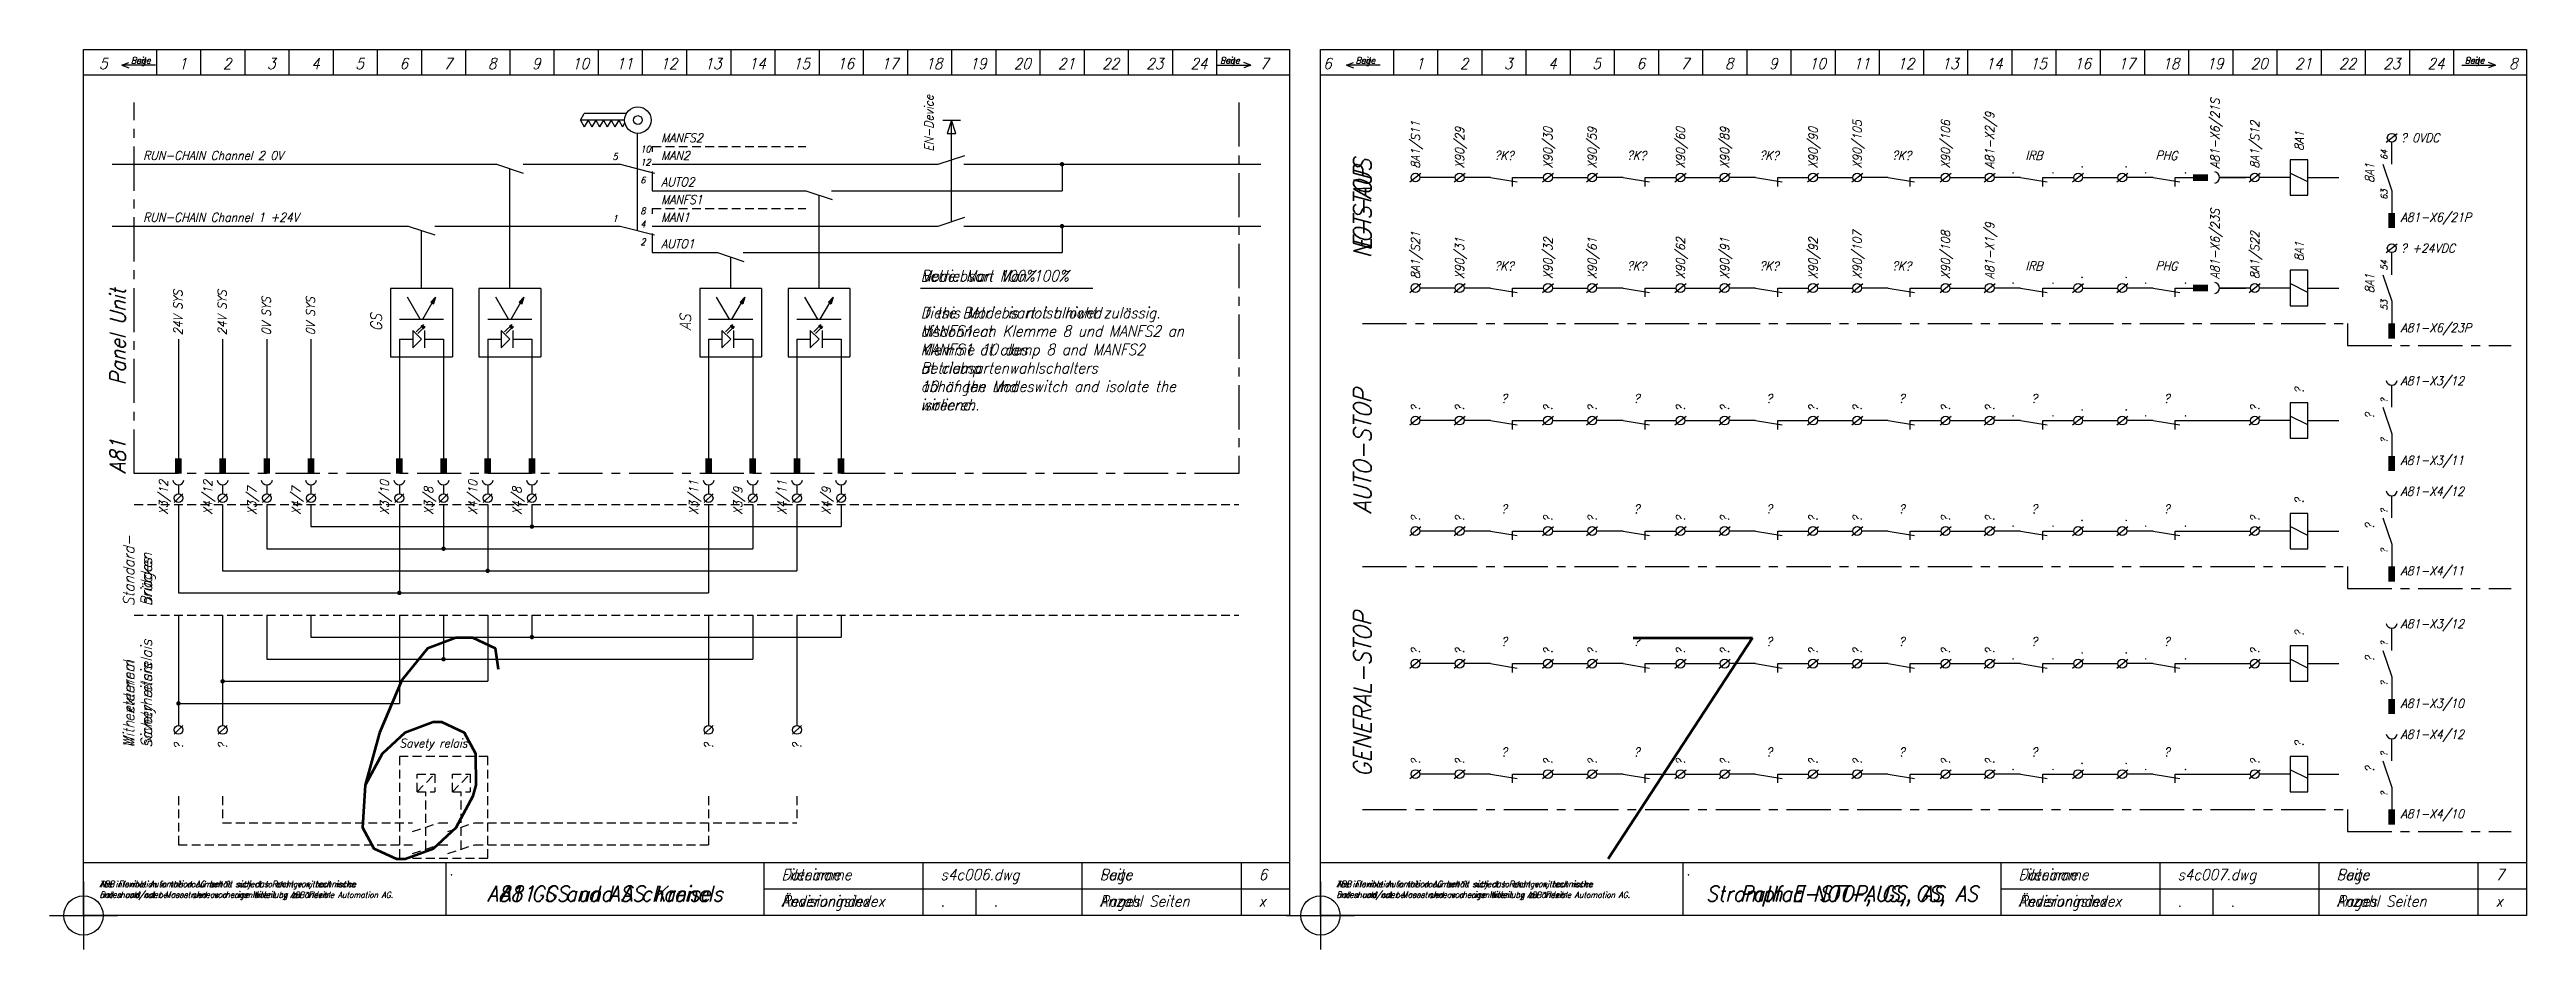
# Model space of a CAD drawing. Extents: x -8 to 1395, y -8 to 3346.
# Drawn here: x -8 to 553, y 202 to 406 of the extents above; entities that cross this region are included whole.
import ezdxf
from ezdxf.enums import TextEntityAlignment as Align

# ---------------------------------------------------------------- set-up
doc = ezdxf.new("R2010")
doc.units = 0
doc.header["$LTSCALE"] = 8
doc.linetypes.add('CENTER', pattern=[2, 1.25, -0.25, 0.25, -0.25])
doc.linetypes.add('HIDDEN', pattern=[0.375, 0.25, -0.125])
doc.layers.get('0').update_dxf_attribs({"linetype": 'CONTINUOUS'})
doc.layers.get('DEFPOINTS').update_dxf_attribs({"linetype": 'CONTINUOUS'})
for name, color, linetype in [('EL05', 3, 'CONTINUOUS'), ('ELCENTER', 2, 'CENTER'), ('ELHIDDEN', 1, 'HIDDEN'), ('ELTEXT', 2, 'CONTINUOUS'), ('FORM07', 4, 'CONTINUOUS'), ('KOPF03', 2, 'CONTINUOUS'), ('KOPF05', 3, 'CONTINUOUS'), ('KOPF07', 4, 'CONTINUOUS'), ('TEXT_ALLGEMEIN', 2, 'CONTINUOUS'), ('TEXT_DEUTSCH', 2, 'CONTINUOUS'), ('TEXT_ENGLISCH', 2, 'CONTINUOUS'), ('TEXT_FRANZOESISCH', 2, 'CONTINUOUS'), ('TEXT_SCHEMA', 2, 'CONTINUOUS')]:
    doc.layers.add(name, color=color, linetype=linetype)
doc.styles.add('VSM_13', font='simplex3.shx', dxfattribs={"width": 0.9, "oblique": 15})

msp = doc.modelspace()

# ---------------------------------------------------------------- texts
at = {"layer": 'DEFPOINTS', "style": 'VSM_13', "oblique": 15, "width": 0.9}
for s, p in [('6', (51.6, 222.8)), ('7', (331.6, 222.8))]:
    msp.add_text(s, height=50, dxfattribs=at).set_placement(p)

# ---------------------------------------------------------------- blocks, each defined once
blk = doc.blocks.new('*X17')
at = {"color": 0}
for p, q in [((68.64, 118.79), (69.64, 119.8)), ((68.66, 118.78), (69.63, 119.76)), ((68.67, 118.77), (69.62, 119.72)), ((68.69, 118.87), (69.65, 119.84)), ((68.69, 118.77), (69.61, 119.69)), ((68.71, 118.76), (69.6, 119.65)), ((68.72, 118.75), (69.59, 119.61)), ((68.74, 118.74), (69.58, 119.57)), ((68.76, 118.73), (69.57, 119.54)), ((68.77, 118.72), (69.56, 119.5)), ((68.79, 118.71), (69.54, 119.46)), ((68.81, 118.7), (69.53, 119.42)), ((68.83, 118.69), (69.52, 119.38)), ((68.84, 118.68), (69.51, 119.35)), ((68.86, 118.67), (69.5, 119.31)), ((68.88, 118.66), (69.49, 119.27)), ((68.89, 118.65), (69.48, 119.23)), ((68.91, 118.64), (69.47, 119.2)), ((68.93, 118.63), (69.46, 119.16)), ((68.94, 118.62), (69.44, 119.12)), ((68.96, 118.61), (69.43, 119.08)), ((68.98, 118.6), (69.42, 119.05)), ((68.99, 118.59), (69.41, 119.01)), ((69.01, 118.58), (69.4, 118.97)), ((69.03, 118.57), (69.39, 118.93)), ((69.04, 118.56), (69.38, 118.9)), ((69.06, 118.55), (69.37, 118.86)), ((69.08, 118.54), (69.36, 118.82)), ((69.09, 118.53), (69.35, 118.78)), ((69.11, 118.52), (69.33, 118.75)), ((69.13, 118.51), (69.32, 118.71)), ((69.14, 118.5), (69.31, 118.67)), ((69.16, 118.49), (69.3, 118.63)), ((69.18, 118.48), (69.29, 118.6)), ((69.19, 118.47), (69.28, 118.56)), ((69.21, 118.46), (69.27, 118.52)), ((69.22, 119.43), (69.67, 119.87)), ((69.23, 118.45), (69.26, 118.48)), ((69.25, 118.44), (69.25, 118.45))]:
    blk.add_line(p, q, dxfattribs=at)
blk = doc.blocks.new('*X16')
at = {"color": 0}
for p, q in [((66.46, 113.36), (66.48, 113.39)), ((66.47, 113.35), (66.53, 113.41)), ((66.48, 113.34), (66.57, 113.44)), ((66.49, 113.34), (66.61, 113.46)), ((66.5, 113.32), (66.7, 113.51)), ((66.5, 113.33), (66.66, 113.49)), ((66.51, 113.31), (66.75, 113.54)), ((66.52, 113.3), (66.79, 113.57)), ((66.53, 113.29), (66.83, 113.59)), ((66.54, 113.28), (66.88, 113.62)), ((66.55, 113.27), (66.92, 113.64)), ((66.56, 113.26), (66.93, 113.63)), ((66.57, 113.26), (66.9, 113.59)), ((66.58, 113.25), (66.88, 113.55)), ((66.58, 113.24), (66.85, 113.5)), ((66.59, 113.23), (66.82, 113.46)), ((66.6, 113.22), (66.8, 113.42)), ((66.61, 113.21), (66.77, 113.37)), ((66.62, 113.2), (66.75, 113.33)), ((66.63, 113.19), (66.72, 113.29)), ((66.64, 113.19), (66.69, 113.24)), ((66.65, 113.18), (66.67, 113.2))]:
    blk.add_line(p, q, dxfattribs=at)
blk = doc.blocks.new('S4C006')
at = {"layer": 'EL05'}
for p, q in [((112.5, 180), (113.37, 181.5)), ((112.5, 180), (113.37, 178.5)), ((122.5, 180), (112.5, 180)), ((122.9, 181.5), (113.37, 181.5)), ((114.23, 180), (113.37, 178.5)), ((114.23, 180), (115.1, 178.5)), ((115.96, 180), (115.1, 178.5)), ((115.96, 180), (116.83, 178.5)), ((117.7, 180), (116.83, 178.5)), ((117.7, 180), (118.56, 178.5)), ((119.43, 180), (118.56, 178.5)), ((119.43, 180), (120.29, 178.5)), ((121.16, 180), (120.29, 178.5)), ((121.16, 180), (122.03, 178.5)), ((122.56, 179.42), (122.03, 178.5)), ((194.5, 180), (198.5, 180)), ((196.5, 180), (195.5, 177)), ((196.5, 157), (196.5, 180)), ((197.5, 177), (196.5, 180)), ((125.38, 155), (125.38, 177)), ((128.75, 174), (128.75, 172.82)), ((195.5, 177), (197.5, 177)), ((6.5, 170), (93.5, 170)), ((93.5, 170), (99.5, 168)), ((96.5, 141.91), (96.5, 169)), ((99.5, 170), (121.5, 170)), ((121.5, 170), (129.25, 168)), ((128.75, 170), (193.5, 170)), ((128.75, 168.36), (128.75, 164)), ((193.5, 170), (199.5, 172)), ((199.3, 170), (266.5, 170)), ((221.5, 170), (221.5, 164)), ((128.75, 164), (163.5, 164)), ((163.5, 164), (169.5, 162)), ((166.5, 141.91), (166.5, 163)), ((169.3, 164), (221.5, 164)), ((128.75, 160), (128.75, 158.82)), ((193.5, 156), (199.5, 158)), ((6.5, 156), (73.5, 156)), ((73.5, 156), (79.5, 154)), ((76.5, 141.91), (76.5, 155)), ((79.5, 156), (121.5, 156)), ((121.5, 156), (129.25, 154)), ((128.75, 156), (193.5, 156)), ((128.75, 154.36), (128.75, 150)), ((199.3, 156), (266.5, 156)), ((221.5, 156), (221.5, 150)), ((128.75, 150), (143.5, 150)), ((143.5, 150), (149.5, 148)), ((146.5, 141.91), (146.5, 149)), ((149.3, 150), (221.5, 150)), ((69.5, 141.91), (69.5, 126.46)), ((83.5, 141.91), (69.5, 141.91)), ((83.5, 141.91), (83.5, 126.46)), ((89.5, 141.91), (89.5, 126.46)), ((103.5, 141.91), (89.5, 141.91)), ((103.5, 141.91), (103.5, 126.46)), ((139.5, 141.91), (139.5, 126.46)), ((153.5, 141.91), (139.5, 141.91)), ((153.5, 141.91), (153.5, 126.46)), ((159.5, 141.91), (159.5, 126.46)), ((173.5, 141.91), (159.5, 141.91)), ((173.5, 141.91), (173.5, 126.46)), ((71.5, 134.91), (81.5, 134.91)), ((76.21, 134.91), (73.32, 139.91)), ((76.79, 134.91), (78.94, 138.62)), ((79.68, 139.91), (78.63, 138.8)), ((78.63, 138.8), (79.25, 138.44)), ((79.68, 139.91), (79.25, 138.44)), ((91.5, 134.91), (101.5, 134.91)), ((96.21, 134.91), (93.32, 139.91)), ((96.79, 134.91), (98.94, 138.62)), ((99.68, 139.91), (98.63, 138.8)), ((98.63, 138.8), (99.25, 138.44)), ((99.68, 139.91), (99.25, 138.44)), ((141.5, 134.91), (151.5, 134.91)), ((146.21, 134.91), (143.32, 139.91)), ((146.79, 134.91), (148.94, 138.62)), ((149.68, 139.91), (148.63, 138.8)), ((148.63, 138.8), (149.25, 138.44)), ((149.68, 139.91), (149.25, 138.44)), ((161.5, 134.91), (171.5, 134.91)), ((166.21, 134.91), (163.32, 139.91)), ((166.79, 134.91), (168.94, 138.62)), ((169.68, 139.91), (168.63, 138.8)), ((168.63, 138.8), (169.25, 138.44)), ((169.68, 139.91), (169.25, 138.44)), ((21.5, 130.44), (21.5, 103.44)), ((31.5, 130.44), (31.5, 103.44)), ((41.5, 130.44), (41.5, 103.44)), ((51.5, 130.44), (51.5, 103.44)), ((71.5, 130.44), (71.5, 103.44)), ((71.5, 130.44), (74.52, 130.44)), ((75.33, 132.05), (76.94, 133.66)), ((75.68, 131.69), (77.29, 133.3)), ((76.94, 133.66), (76.45, 133.37)), ((76.45, 133.37), (76.65, 133.17)), ((76.94, 133.66), (76.65, 133.17)), ((77.29, 133.3), (76.81, 133.01)), ((76.81, 133.01), (77.01, 132.82)), ((76.94, 133.66), (76.94, 133.66)), ((76.94, 133.66), (76.94, 133.66)), ((76.94, 133.66), (76.94, 133.66)), ((77.29, 133.3), (77.01, 132.82)), ((77.25, 128.46), (77.25, 132.42)), ((77.25, 130.44), (81.5, 130.44)), ((81.5, 130.44), (81.5, 103.44)), ((91.5, 130.44), (91.5, 103.44)), ((91.5, 130.44), (94.52, 130.44)), ((95.33, 132.05), (96.94, 133.66)), ((95.68, 131.69), (97.29, 133.3)), ((96.94, 133.66), (96.45, 133.37)), ((96.45, 133.37), (96.65, 133.17)), ((96.94, 133.66), (96.65, 133.17)), ((97.29, 133.3), (96.81, 133.01)), ((96.81, 133.01), (97.01, 132.82)), ((96.94, 133.66), (96.94, 133.66)), ((96.94, 133.66), (96.94, 133.66)), ((96.94, 133.66), (96.94, 133.66)), ((97.29, 133.3), (97.01, 132.82)), ((97.25, 128.46), (97.25, 132.42)), ((97.25, 130.44), (101.5, 130.44)), ((101.5, 130.44), (101.5, 103.44)), ((141.5, 130.44), (141.5, 103.44)), ((141.5, 130.44), (144.52, 130.44)), ((145.33, 132.05), (146.94, 133.66)), ((145.68, 131.69), (147.29, 133.3)), ((146.94, 133.66), (146.45, 133.37)), ((146.45, 133.37), (146.65, 133.17)), ((146.94, 133.66), (146.65, 133.17)), ((147.29, 133.3), (146.81, 133.01)), ((146.81, 133.01), (147.01, 132.82)), ((146.94, 133.66), (146.94, 133.66)), ((146.94, 133.66), (146.94, 133.66)), ((146.94, 133.66), (146.94, 133.66)), ((147.29, 133.3), (147.01, 132.82)), ((147.25, 128.46), (147.25, 132.42)), ((147.25, 130.44), (151.5, 130.44)), ((151.5, 130.44), (151.5, 103.44)), ((161.5, 130.44), (161.5, 103.44)), ((161.5, 130.44), (164.52, 130.44)), ((165.33, 132.05), (166.94, 133.66)), ((165.68, 131.69), (167.29, 133.3)), ((166.94, 133.66), (166.45, 133.37)), ((166.45, 133.37), (166.65, 133.17)), ((166.94, 133.66), (166.65, 133.17)), ((167.29, 133.3), (166.81, 133.01)), ((166.81, 133.01), (167.01, 132.82)), ((166.94, 133.66), (166.94, 133.66)), ((166.94, 133.66), (166.94, 133.66)), ((166.94, 133.66), (166.94, 133.66)), ((167.29, 133.3), (167.01, 132.82)), ((167.25, 128.46), (167.25, 132.42)), ((167.25, 130.44), (171.5, 130.44)), ((171.5, 130.44), (171.5, 103.44)), ((69.5, 126.46), (83.5, 126.46)), ((89.5, 126.46), (103.5, 126.46)), ((139.5, 126.46), (153.5, 126.46)), ((159.5, 126.46), (173.5, 126.46)), ((22.5, 95.44), (20.5, 93.44)), ((21.5, 97.44), (21.5, 95.44)), ((32.5, 95.44), (30.5, 93.44)), ((31.5, 97.44), (31.5, 95.44)), ((42.5, 95.44), (40.5, 93.44)), ((41.5, 97.44), (41.5, 95.44)), ((52.5, 95.44), (50.5, 93.44)), ((51.5, 97.44), (51.5, 95.44)), ((72.5, 95.44), (70.5, 93.44)), ((71.5, 97.44), (71.5, 95.44)), ((82.5, 95.44), (80.5, 93.44)), ((81.5, 97.44), (81.5, 95.44)), ((92.5, 95.44), (90.5, 93.44)), ((91.5, 97.44), (91.5, 95.44)), ((102.5, 95.44), (100.5, 93.44)), ((101.5, 97.44), (101.5, 95.44)), ((142.5, 95.44), (140.5, 93.44)), ((141.5, 97.44), (141.5, 95.44)), ((152.5, 95.44), (150.5, 93.44)), ((151.5, 97.44), (151.5, 95.44)), ((162.5, 95.44), (160.5, 93.44)), ((161.5, 97.44), (161.5, 95.44)), ((172.5, 95.44), (170.5, 93.44)), ((171.5, 97.44), (171.5, 95.44)), ((21.5, 93), (21.5, 73)), ((31.5, 93), (31.5, 78)), ((41.5, 93), (41.5, 83)), ((51.5, 93), (51.5, 88)), ((71.5, 93), (71.5, 73)), ((81.5, 93), (81.5, 83)), ((91.5, 93), (91.5, 78)), ((101.5, 93), (101.5, 88)), ((141.5, 93), (141.5, 73)), ((151.5, 93), (151.5, 83)), ((161.5, 93), (161.5, 78)), ((171.5, 93), (171.5, 88)), ((51.5, 88), (171.5, 88)), ((41.5, 83), (151.5, 83)), ((21.5, 73), (141.5, 73)), ((31.5, 78), (161.5, 78)), ((21.5, 68), (21.5, 48)), ((31.5, 68), (31.5, 53)), ((41.5, 68), (41.5, 58)), ((51.5, 68), (51.5, 63)), ((71.5, 68), (71.5, 48)), ((81.5, 68), (81.5, 58)), ((91.5, 68), (91.5, 53)), ((101.5, 68), (101.5, 63)), ((141.5, 68), (141.5, 48)), ((151.5, 68), (151.5, 58)), ((161.5, 68), (161.5, 53)), ((171.5, 68), (171.5, 63)), ((51.5, 63), (171.5, 63)), ((21.5, 61), (21.5, 43)), ((31.5, 61), (31.5, 43)), ((41.5, 58), (151.5, 58)), ((141.5, 61), (141.5, 43)), ((161.5, 61), (161.5, 43)), ((31.5, 53), (91.5, 53)), ((21.5, 48), (71.5, 48)), ((22.5, 43), (20.5, 41)), ((32.5, 43), (30.5, 41)), ((142.5, 43), (140.5, 41)), ((162.5, 43), (160.5, 41))]:
    blk.add_line(p, q, dxfattribs=at)
at = {"layer": 'EL05', "const_width": 0.5}
for points in [[(221.25, 170, 1), (221.75, 170, 1)], [(221.25, 156, 1), (221.75, 156, 1)], [(101.25, 88, 1), (101.75, 88, 1)], [(81.25, 83, 1), (81.75, 83, 1)], [(91.25, 78, 1), (91.75, 78, 1)], [(71.25, 73, 1), (71.75, 73, 1)], [(101.25, 63, 1), (101.75, 63, 1)], [(81.25, 58, 1), (81.75, 58, 1)], [(31.25, 53, 1), (31.75, 53, 1)], [(21.25, 48, 1), (21.75, 48, 1)]]:
    blk.add_lwpolyline(points, format="xyb", close=True, dxfattribs=at)
at = {"layer": 'EL05'}
for points in [[(74.52, 128.46), (76.5, 130.44), (74.52, 132.42)], [(94.52, 128.46), (96.5, 130.44), (94.52, 132.42)], [(144.52, 128.46), (146.5, 130.44), (144.52, 132.42)], [(164.52, 128.46), (166.5, 130.44), (164.52, 132.42)]]:
    blk.add_lwpolyline(points, close=True, dxfattribs=at)
for centre, radius in [((125.5, 180), 3), ((125.5, 180), 1), ((21.5, 94.44), 1), ((31.5, 94.44), 1), ((41.5, 94.44), 1), ((51.5, 94.44), 1), ((71.5, 94.44), 1), ((81.5, 94.44), 1), ((91.5, 94.44), 1), ((101.5, 94.44), 1), ((141.5, 94.44), 1), ((151.5, 94.44), 1), ((161.5, 94.44), 1), ((171.5, 94.44), 1), ((21.5, 42), 1), ((31.5, 42), 1), ((141.5, 42), 1), ((161.5, 42), 1)]:
    blk.add_circle(centre, radius, dxfattribs=at)
for centre in [(21.5, 98.71), (31.5, 98.71), (41.5, 98.71), (51.5, 98.71), (71.5, 98.71), (81.5, 98.71), (91.5, 98.71), (101.5, 98.71), (141.5, 98.71), (151.5, 98.71), (161.5, 98.71), (171.5, 98.71)]:
    blk.add_arc(centre, 1.27, 189.4003, 350.5997, dxfattribs=at)
for points in [[(20.75, 103.44), (20.75, 100), (22.25, 103.44), (22.25, 100)], [(30.75, 103.44), (30.75, 100), (32.25, 103.44), (32.25, 100)], [(40.75, 103.44), (40.75, 100), (42.25, 103.44), (42.25, 100)], [(50.75, 103.44), (50.75, 100), (52.25, 103.44), (52.25, 100)], [(70.75, 103.44), (70.75, 100), (72.25, 103.44), (72.25, 100)], [(80.75, 103.44), (80.75, 100), (82.25, 103.44), (82.25, 100)], [(90.75, 103.44), (90.75, 100), (92.25, 103.44), (92.25, 100)], [(100.75, 103.44), (100.75, 100), (102.25, 103.44), (102.25, 100)], [(140.75, 103.44), (140.75, 100), (142.25, 103.44), (142.25, 100)], [(150.75, 103.44), (150.75, 100), (152.25, 103.44), (152.25, 100)], [(160.75, 103.44), (160.75, 100), (162.25, 103.44), (162.25, 100)], [(170.75, 103.44), (170.75, 100), (172.25, 103.44), (172.25, 100)]]:
    blk.add_solid(points, dxfattribs=at)
at = {"layer": 'ELCENTER'}
for p, q in [((11.5, 100), (11.5, 184)), ((261.5, 184), (261.5, 100)), ((261.5, 100), (11.5, 100))]:
    blk.add_line(p, q, dxfattribs=at)
at = {"layer": 'ELHIDDEN'}
for p, q in [((128.75, 174), (163.5, 174)), ((128.75, 160), (163.5, 160)), ((11.5, 93), (261.5, 93)), ((11.5, 68), (261.5, 68)), ((75.5, 28), (75.5, 32)), ((75.5, 32), (79.5, 32)), ((75.5, 28), (75.5, 32)), ((75.5, 28), (79.5, 32)), ((79.5, 32), (79.5, 28)), ((83.5, 28), (83.5, 32)), ((83.5, 32), (87.5, 32)), ((83.5, 28), (83.5, 32)), ((83.5, 28), (87.5, 32)), ((87.5, 32), (87.5, 28)), ((21.5, 27), (21.5, 16)), ((31.5, 27), (31.5, 21)), ((75.5, 28), (79.5, 28)), ((77.5, 15), (77.5, 28)), ((83.5, 28), (87.5, 28)), ((85.5, 15), (85.5, 28)), ((141.5, 27), (141.5, 16)), ((161.5, 27), (161.5, 21)), ((31.5, 21), (74.5, 21)), ((74.5, 19), (80.5, 21)), ((80.5, 21), (82.5, 21)), ((82.5, 19), (88.5, 21)), ((88.5, 21), (161.5, 21)), ((21.5, 16), (74.5, 16)), ((74.5, 14), (80.5, 16)), ((80.5, 16), (82.5, 16)), ((82.5, 14), (88.5, 16)), ((88.5, 16), (141.5, 16))]:
    blk.add_line(p, q, dxfattribs=at)
blk.add_lwpolyline([(71.5, 36), (71.5, 13), (91.5, 13), (91.5, 36)], close=True, dxfattribs=at)
at = {"layer": 'FORM07'}
for p, q in [((0, 195.96), (272.99, 195.96)), ((0, 0), (0, 195.96)), ((16.5, 195.96), (16.5, 190.24)), ((26.5, 195.96), (26.5, 190.24)), ((36.5, 195.96), (36.5, 190.24)), ((46.5, 195.96), (46.5, 190.24)), ((56.5, 195.96), (56.5, 190.24)), ((66.5, 195.96), (66.5, 190.24)), ((76.5, 195.96), (76.5, 190.24)), ((86.5, 195.96), (86.5, 190.24)), ((96.5, 195.96), (96.5, 190.24)), ((106.5, 195.96), (106.5, 190.24)), ((116.5, 195.96), (116.5, 190.24)), ((126.5, 195.96), (126.5, 190.24)), ((136.5, 195.96), (136.5, 190.24)), ((146.5, 195.96), (146.5, 190.24)), ((156.5, 195.96), (156.5, 190.24)), ((166.5, 195.96), (166.5, 190.24)), ((176.5, 195.96), (176.5, 190.24)), ((186.5, 195.96), (186.5, 190.24)), ((196.5, 195.96), (196.5, 190.24)), ((206.5, 195.96), (206.5, 190.24)), ((216.5, 195.96), (216.5, 190.24)), ((226.5, 195.96), (226.5, 190.24)), ((236.5, 195.96), (236.5, 190.24)), ((246.5, 195.96), (246.5, 190.24)), ((256.5, 195.96), (256.5, 190.24)), ((272.99, 195.96), (272.99, 0)), ((0, 190.24), (272.99, 190.24)), ((272.99, 0), (0, 0))]:
    blk.add_line(p, q, dxfattribs=at)
at = {"layer": 'KOPF03'}
for p, q in [((8.69, 192.43), (10.28, 193.04)), ((8.69, 192.43), (10.28, 191.83)), ((16.33, 192.43), (8.69, 192.43)), ((256.63, 192.43), (264.27, 192.43)), ((264.27, 192.43), (262.68, 193.04)), ((264.27, 192.43), (262.68, 191.83))]:
    blk.add_line(p, q, dxfattribs=at)
at = {"layer": 'KOPF05'}
for p, q in [((82.02, 12), (82.02, 0)), ((154.02, 12), (154.02, 0)), ((190.02, 12), (190.02, 0)), ((226.02, 12), (226.02, 0)), ((262.02, 12), (262.02, 0)), ((154.02, 6), (272.99, 6)), ((202.02, 6), (202.02, 0))]:
    blk.add_line(p, q, dxfattribs=at)
at = {"layer": 'KOPF07'}
blk.add_line((0, 12), (272.99, 12), dxfattribs=at)
at = {"layer": 'TEXT_DEUTSCH'}
blk.add_line((189.5, 142), (228.5, 142), dxfattribs=at)
at = {"layer": 'TEXT_ENGLISCH'}
blk.add_line((189.5, 142), (220.5, 142), dxfattribs=at)
at = {"layer": 'EL05'}
for name, p in [('*X17', (10, 20)), ('*X17', (30, 20)), ('*X17', (80, 20)), ('*X17', (100, 20)), ('*X16', (10, 20)), ('*X16', (10.35, 19.65)), ('*X16', (30, 20)), ('*X16', (30.35, 19.65)), ('*X16', (80, 20)), ('*X16', (80.35, 19.65)), ('*X16', (100, 20)), ('*X16', (100.35, 19.65))]:
    blk.add_blockref(name, p, dxfattribs=at)
at = {"layer": 'ELTEXT', "style": 'VSM_13', "oblique": 15, "width": 0.9}
for s, p in [('Panel Unit', (9.5, 120)), ('A81', (9.5, 100))]:
    blk.add_text(s, height=3.5, rotation=90, dxfattribs=at).set_placement(p)
for s, p in [('GS', (67.5, 134.18)), ('AS', (137.5, 134.18))]:
    blk.add_text(s, height=2.5, rotation=90, dxfattribs=at).set_placement(p, align=Align.CENTER)
at = {"layer": 'KOPF05', "style": 'VSM_13', "oblique": 15, "width": 0.9}
for s, p in [('s4c006.dwg', (194.02, 8)), ('6', (266.02, 8)), ('.', (194.02, 2)), ('.', (206.02, 2)), ('x', (266.02, 2))]:
    blk.add_text(s, height=2.5, dxfattribs=at).set_placement(p)
at = {"layer": 'TEXT_ALLGEMEIN', "style": 'VSM_13', "oblique": 15, "width": 0.9}
for s, p in [('5', (4.48, 191.54)), ('1', (22.5, 191.54)), ('2', (32.5, 191.54)), ('3', (42.5, 191.54)), ('4', (52.5, 191.54)), ('5', (62.5, 191.54)), ('6', (72.5, 191.54)), ('7', (82.5, 191.54)), ('8', (92.5, 191.54)), ('9', (102.5, 191.54)), ('10', (112.5, 191.54)), ('11', (122.5, 191.54)), ('12', (132.5, 191.54)), ('13', (142.5, 191.54)), ('14', (152.5, 191.54)), ('15', (162.5, 191.54)), ('16', (172.5, 191.54)), ('17', (182.5, 191.54)), ('18', (192.5, 191.54)), ('19', (202.5, 191.54)), ('20', (212.5, 191.54)), ('21', (222.5, 191.54)), ('22', (232.5, 191.54)), ('23', (242.5, 191.54)), ('24', (252.5, 191.54)), ('7', (267.27, 191.54))]:
    blk.add_text(s, height=2.5, dxfattribs=at).set_placement(p, align=Align.CENTER)
blk.add_text('.', height=2, dxfattribs=at).set_placement((82.9, 9.08))
at = {"layer": 'TEXT_DEUTSCH', "style": 'VSM_13', "oblique": 15, "width": 0.9}
for s, height, p in [('Seite', 1.5, (10.74, 192.77)), ('Seite', 1.5, (257.27, 192.77)), ('Dateiname', 2.5, (158.02, 8)), ('Seite', 2.5, (230.02, 8)), ('Änderungsindex', 2.5, (158.02, 2)), ('Anzahl Seiten', 2.5, (230.02, 2))]:
    blk.add_text(s, height=height, dxfattribs=at).set_placement(p)
for s, p in [('Standard-', (11.5, 70)), ('Brücken', (15.5, 70)), ('Sicherheitsrelais', (15.5, 38)), ('Mit externem', (11.5, 38))]:
    blk.add_text(s, height=2.5, rotation=90, dxfattribs=at).set_placement(p)
at = {"layer": 'TEXT_DEUTSCH', "color": 1, "style": 'VSM_13', "oblique": 15, "width": 0.9}
for s, p in [('ABB Flexible Automation AG behält sich das Recht vor, technische', (3.67, 6.43)), ('Daten und/oder Masse ohne vorherige Mitteilung zu ändern.', (3.67, 4))]:
    blk.add_text(s, height=1.42, dxfattribs=at).set_placement(p)
at = {"layer": 'TEXT_DEUTSCH', "color": 4, "style": 'VSM_13', "oblique": 15, "width": 0.9}
blk.add_text('A81 GS und AS Kreise', height=3.5, dxfattribs=at).set_placement((118.03, 3.19), align=Align.CENTER)
at = {"layer": 'TEXT_DEUTSCH', "insert": (189.5, 146), "char_height": 2.5, "width": 57, "attachment_point": 1, "style": 'VSM_13'}
blk.add_mtext('{Betriebsart Man 100%}\\P\\P{Diese Betriebsart ist nicht zulässig.}\\P{MANFS1 an Klemme 8 und MANFS2 an ^JKlemme 10 des ^JBetriebsartenwahlschalters abhängen und ^Jisolieren.}', dxfattribs=at)
at = {"layer": 'TEXT_ENGLISCH', "style": 'VSM_13', "oblique": 15, "width": 0.9}
for s, height, p in [('Page', 1.5, (10.74, 192.77)), ('Page', 1.5, (257.27, 192.77)), ('Filename', 2.5, (158.02, 8)), ('Page', 2.5, (230.02, 8)), ('Revisionindex', 2.5, (158.02, 2)), ('Pages', 2.5, (230.02, 2))]:
    blk.add_text(s, height=height, dxfattribs=at).set_placement(p)
for s, p in [('Standard-', (11.5, 70)), ('bridges', (15.5, 70)), ('With external', (11.5, 38)), ('savety relais', (15.5, 38))]:
    blk.add_text(s, height=2.5, rotation=90, dxfattribs=at).set_placement(p)
at = {"layer": 'TEXT_ENGLISCH', "color": 1, "style": 'VSM_13', "oblique": 15, "width": 0.9}
for s, p in [('The information in this document is subject to change without notice', (3.67, 6.43)), ('and should not be construed as a commitment by ABB Flexible Automation AG.', (3.67, 4))]:
    blk.add_text(s, height=1.35, dxfattribs=at).set_placement(p)
at = {"layer": 'TEXT_ENGLISCH', "color": 4, "style": 'VSM_13', "oblique": 15, "width": 0.9}
blk.add_text('A81 GS and AS channels', height=3.5, dxfattribs=at).set_placement((118.03, 3.19), align=Align.CENTER)
at = {"layer": 'TEXT_ENGLISCH', "insert": (189.5, 146), "char_height": 2.5, "width": 55, "attachment_point": 1, "style": 'VSM_13'}
blk.add_mtext('{Mode: Man 100%}\\P\\P{If this Mode is not allowed disconnect }\\P{MANFS1 at clamp 8 and MANFS2}{ at clamp ^J10 of the Modeswitch and isolate the ^Jwireend.}', dxfattribs=at)
at = {"layer": 'TEXT_SCHEMA', "style": 'VSM_13', "oblique": 15, "width": 0.9}
for s, p in [('EN-Device', (192.38, 172.87)), ('24V SYS', (22.38, 131.31)), ('24V SYS', (32.38, 131.31)), ('0V SYS', (42.38, 131.31)), ('0V SYS', (52.38, 131.31)), ('X3/12', (19.13, 90.64)), ('X4/12', (29.13, 90.64)), ('X3/7', (39.13, 90.64)), ('X4/7', (49.13, 90.64)), ('X3/10', (69.13, 90.64)), ('X3/8', (79.13, 90.64)), ('X4/10', (89.13, 90.64)), ('X4/8', (99.13, 90.64)), ('X3/11', (139.13, 90.64)), ('X3/9', (149.13, 90.64)), ('X4/11', (159.13, 90.64)), ('X4/9', (169.13, 90.64))]:
    blk.add_text(s, height=2, rotation=90, dxfattribs=at).set_placement(p)
for s, height, p in [('10', 1.5, (126.06, 172.69)), ('MANFS2', 2, (130.75, 175)), ('RUN-CHAIN Channel 2 0V', 2, (13.5, 171)), ('5', 1.5, (119.75, 171)), ('12', 1.5, (126.06, 169.69)), ('MAN2', 2, (130.75, 171)), ('6', 1.5, (126.06, 165.69)), ('AUTO2', 2, (130.75, 165)), ('MANFS1', 2, (130.75, 161)), ('RUN-CHAIN Channel 1 +24V', 2, (13.5, 157)), ('1', 1.5, (119.75, 157)), ('8', 1.5, (126.06, 158.69)), ('4', 1.5, (126.06, 155.69)), ('MAN1', 2, (130.75, 157)), ('2', 1.5, (126.06, 151.69)), ('AUTO1', 2, (130.75, 151)), ('Savety relais', 2, (71.5, 38))]:
    blk.add_text(s, height=height, dxfattribs=at).set_placement(p)
for p in [(22.5, 39), (32.5, 39), (142.5, 39), (162.5, 39)]:
    blk.add_text('?', height=2, rotation=90, dxfattribs=at).set_placement(p, align=Align.RIGHT)
blk = doc.blocks.new('S4C007')
at = {"layer": 'EL05'}
for p, q in [((241.25, 175), (243.75, 177)), ((242.5, 170), (242.5, 175)), ((219.5, 171), (219.5, 163)), ((223.5, 171), (219.5, 171)), ((223.5, 163), (223.5, 171)), ((240.5, 170), (242.5, 164)), ((20.25, 166), (22.75, 168)), ((30.5, 167), (22.5, 167)), ((30.25, 166), (32.75, 168)), ((38.5, 167), (32.5, 167)), ((38.5, 167), (44.5, 166)), ((43.5, 167), (50.5, 167)), ((43.5, 165), (43.5, 167)), ((50.25, 166), (52.75, 168)), ((52.5, 167), (60.5, 167)), ((60.25, 166), (62.75, 168)), ((68.5, 167), (62.5, 167)), ((68.5, 167), (74.5, 166)), ((73.5, 167), (80.5, 167)), ((73.5, 165), (73.5, 167)), ((80.25, 166), (82.75, 168)), ((82.5, 167), (90.5, 167)), ((90.25, 166), (92.75, 168)), ((98.5, 167), (92.5, 167)), ((98.5, 167), (104.5, 166)), ((103.5, 167), (110.5, 167)), ((103.5, 165), (103.5, 167)), ((110.25, 166), (112.75, 168)), ((112.5, 167), (120.5, 167)), ((120.25, 166), (122.75, 168)), ((128.5, 167), (122.5, 167)), ((128.5, 167), (134.5, 166)), ((133.5, 167), (140.5, 167)), ((133.5, 165), (133.5, 167)), ((140.25, 166), (142.75, 168)), ((142.5, 167), (150.5, 167)), ((150.25, 166), (152.75, 168)), ((158.5, 167), (152.5, 167)), ((158.5, 167), (164.5, 166)), ((163.5, 167), (170.5, 167)), ((163.5, 165), (163.5, 167)), ((170.25, 166), (172.75, 168)), ((172.5, 167), (180.5, 167)), ((180.25, 166), (182.75, 168)), ((188.5, 167), (182.5, 167)), ((188.5, 167), (194.5, 166)), ((193.5, 167), (200.5, 167)), ((193.5, 165), (193.5, 167)), ((203.5, 167), (205.5, 167)), ((210.5, 167), (203.5, 167)), ((203.5, 167), (209.5, 167)), ((210.25, 166), (212.75, 168)), ((219.5, 167), (212.5, 167)), ((223.5, 166), (219.5, 168)), ((219.5, 163), (223.5, 163)), ((223.5, 167), (230.5, 167)), ((242.5, 164), (242.5, 159)), ((242.5, 161), (242.5, 159)), ((241.25, 150), (243.75, 152)), ((219.5, 146), (219.5, 138)), ((223.5, 146), (219.5, 146)), ((223.5, 138), (223.5, 146)), ((242.5, 145), (242.5, 150)), ((20.25, 141), (22.75, 143)), ((30.5, 142), (22.5, 142)), ((30.25, 141), (32.75, 143)), ((38.5, 142), (32.5, 142)), ((38.5, 142), (44.5, 141)), ((43.5, 140), (43.5, 142)), ((43.5, 142), (50.5, 142)), ((50.25, 141), (52.75, 143)), ((52.5, 142), (60.5, 142)), ((60.25, 141), (62.75, 143)), ((68.5, 142), (62.5, 142)), ((68.5, 142), (74.5, 141)), ((73.5, 140), (73.5, 142)), ((73.5, 142), (80.5, 142)), ((80.25, 141), (82.75, 143)), ((82.5, 142), (90.5, 142)), ((90.25, 141), (92.75, 143)), ((98.5, 142), (92.5, 142)), ((98.5, 142), (104.5, 141)), ((103.5, 140), (103.5, 142)), ((103.5, 142), (110.5, 142)), ((110.25, 141), (112.75, 143)), ((112.5, 142), (120.5, 142)), ((120.25, 141), (122.75, 143)), ((128.5, 142), (122.5, 142)), ((128.5, 142), (134.5, 141)), ((133.5, 140), (133.5, 142)), ((133.5, 142), (140.5, 142)), ((140.25, 141), (142.75, 143)), ((142.5, 142), (150.5, 142)), ((150.25, 141), (152.75, 143)), ((158.5, 142), (152.5, 142)), ((158.5, 142), (164.5, 141)), ((163.5, 140), (163.5, 142)), ((163.5, 142), (170.5, 142)), ((170.25, 141), (172.75, 143)), ((172.5, 142), (180.5, 142)), ((180.25, 141), (182.75, 143)), ((188.5, 142), (182.5, 142)), ((188.5, 142), (194.5, 141)), ((193.5, 140), (193.5, 142)), ((193.5, 142), (200.5, 142)), ((203.5, 142), (209.5, 142)), ((210.5, 142), (203.5, 142)), ((210.25, 141), (212.75, 143)), ((219.5, 142), (212.5, 142)), ((223.5, 141), (219.5, 143)), ((223.5, 142), (230.5, 142)), ((240.5, 145), (242.5, 139)), ((219.5, 138), (223.5, 138)), ((242.5, 139), (242.5, 134)), ((242.5, 136), (242.5, 134)), ((242.5, 115), (242.5, 120)), ((20.25, 111), (22.75, 113)), ((30.25, 111), (32.75, 113)), ((50.25, 111), (52.75, 113)), ((60.25, 111), (62.75, 113)), ((80.25, 111), (82.75, 113)), ((90.25, 111), (92.75, 113)), ((110.25, 111), (112.75, 113)), ((120.25, 111), (122.75, 113)), ((140.25, 111), (142.75, 113)), ((150.25, 111), (152.75, 113)), ((170.25, 111), (172.75, 113)), ((180.25, 111), (182.75, 113)), ((210.25, 111), (212.75, 113)), ((219.5, 116), (219.5, 108)), ((223.5, 116), (219.5, 116)), ((223.5, 111), (219.5, 113)), ((223.5, 108), (223.5, 116)), ((240.5, 115), (242.5, 109)), ((30.5, 112), (22.5, 112)), ((38.5, 112), (32.5, 112)), ((38.5, 112), (44.5, 111)), ((43.5, 112), (50.5, 112)), ((43.5, 110), (43.5, 112)), ((52.5, 112), (60.5, 112)), ((68.5, 112), (62.5, 112)), ((68.5, 112), (74.5, 111)), ((73.5, 110), (73.5, 112)), ((73.5, 112), (80.5, 112)), ((82.5, 112), (90.5, 112)), ((98.5, 112), (92.5, 112)), ((98.5, 112), (104.5, 111)), ((103.5, 110), (103.5, 112)), ((103.5, 112), (110.5, 112)), ((112.5, 112), (120.5, 112)), ((128.5, 112), (122.5, 112)), ((128.5, 112), (134.5, 111)), ((133.5, 112), (140.5, 112)), ((133.5, 110), (133.5, 112)), ((142.5, 112), (150.5, 112)), ((158.5, 112), (152.5, 112)), ((158.5, 112), (164.5, 111)), ((163.5, 112), (170.5, 112)), ((163.5, 110), (163.5, 112)), ((172.5, 112), (180.5, 112)), ((188.5, 112), (182.5, 112)), ((188.5, 112), (194.5, 111)), ((193.5, 110), (193.5, 112)), ((193.5, 112), (210.5, 112)), ((219.5, 112), (212.5, 112)), ((219.5, 108), (223.5, 108)), ((223.5, 112), (230.5, 112)), ((242.5, 109), (242.5, 104)), ((242.5, 106), (242.5, 104)), ((219.5, 91), (219.5, 83)), ((223.5, 91), (219.5, 91)), ((223.5, 83), (223.5, 91)), ((240.5, 90), (242.5, 84)), ((242.5, 90), (242.5, 95)), ((20.25, 86), (22.75, 88)), ((30.5, 87), (22.5, 87)), ((30.25, 86), (32.75, 88)), ((38.5, 87), (32.5, 87)), ((38.5, 87), (44.5, 86)), ((43.5, 87), (50.5, 87)), ((43.5, 85), (43.5, 87)), ((50.25, 86), (52.75, 88)), ((52.5, 87), (60.5, 87)), ((60.25, 86), (62.75, 88)), ((68.5, 87), (62.5, 87)), ((68.5, 87), (74.5, 86)), ((73.5, 87), (80.5, 87)), ((73.5, 85), (73.5, 87)), ((80.25, 86), (82.75, 88)), ((82.5, 87), (90.5, 87)), ((90.25, 86), (92.75, 88)), ((98.5, 87), (92.5, 87)), ((98.5, 87), (104.5, 86)), ((103.5, 87), (110.5, 87)), ((103.5, 85), (103.5, 87)), ((110.25, 86), (112.75, 88)), ((112.5, 87), (120.5, 87)), ((120.25, 86), (122.75, 88)), ((128.5, 87), (122.5, 87)), ((128.5, 87), (134.5, 86)), ((133.5, 87), (140.5, 87)), ((133.5, 85), (133.5, 87)), ((140.25, 86), (142.75, 88)), ((142.5, 87), (150.5, 87)), ((150.25, 86), (152.75, 88)), ((158.5, 87), (152.5, 87)), ((158.5, 87), (164.5, 86)), ((163.5, 87), (170.5, 87)), ((163.5, 85), (163.5, 87)), ((170.25, 86), (172.75, 88)), ((172.5, 87), (180.5, 87)), ((180.25, 86), (182.75, 88)), ((188.5, 87), (182.5, 87)), ((188.5, 87), (194.5, 86)), ((193.5, 87), (210.5, 87)), ((193.5, 85), (193.5, 87)), ((210.25, 86), (212.75, 88)), ((219.5, 87), (212.5, 87)), ((223.5, 86), (219.5, 88)), ((223.5, 87), (230.5, 87)), ((219.5, 83), (223.5, 83)), ((242.5, 84), (242.5, 79)), ((242.5, 81), (242.5, 79)), ((242.5, 60), (242.5, 65)), ((20.25, 56), (22.75, 58)), ((30.5, 57), (22.5, 57)), ((30.25, 56), (32.75, 58)), ((38.5, 57), (32.5, 57)), ((38.5, 57), (44.5, 56)), ((43.5, 57), (50.5, 57)), ((43.5, 55), (43.5, 57)), ((50.25, 56), (52.75, 58)), ((52.5, 57), (60.5, 57)), ((60.25, 56), (62.75, 58)), ((68.5, 57), (62.5, 57)), ((68.5, 57), (74.5, 56)), ((73.5, 57), (80.5, 57)), ((73.5, 55), (73.5, 57)), ((80.25, 56), (82.75, 58)), ((82.5, 57), (90.5, 57)), ((90.25, 56), (92.75, 58)), ((98.5, 57), (92.5, 57)), ((98.5, 57), (104.5, 56)), ((103.5, 57), (110.5, 57)), ((103.5, 55), (103.5, 57)), ((110.25, 56), (112.75, 58)), ((112.5, 57), (120.5, 57)), ((120.25, 56), (122.75, 58)), ((128.5, 57), (122.5, 57)), ((128.5, 57), (134.5, 56)), ((133.5, 57), (140.5, 57)), ((133.5, 55), (133.5, 57)), ((140.25, 56), (142.75, 58)), ((142.5, 57), (150.5, 57)), ((150.25, 56), (152.75, 58)), ((158.5, 57), (152.5, 57)), ((158.5, 57), (164.5, 56)), ((163.5, 57), (170.5, 57)), ((163.5, 55), (163.5, 57)), ((170.25, 56), (172.75, 58)), ((172.5, 57), (180.5, 57)), ((180.25, 56), (182.75, 58)), ((188.5, 57), (182.5, 57)), ((188.5, 57), (194.5, 56)), ((193.5, 57), (210.5, 57)), ((193.5, 55), (193.5, 57)), ((210.25, 56), (212.75, 58)), ((219.5, 57), (212.5, 57)), ((219.5, 61), (219.5, 53)), ((223.5, 61), (219.5, 61)), ((223.5, 56), (219.5, 58)), ((223.5, 53), (223.5, 61)), ((223.5, 57), (230.5, 57)), ((240.5, 60), (242.5, 54)), ((219.5, 53), (223.5, 53)), ((242.5, 54), (242.5, 49)), ((242.5, 51), (242.5, 49)), ((242.5, 35), (242.5, 40)), ((219.5, 36), (219.5, 28)), ((223.5, 36), (219.5, 36)), ((223.5, 28), (223.5, 36)), ((240.5, 35), (242.5, 29)), ((20.25, 31), (22.75, 33)), ((30.5, 32), (22.5, 32)), ((30.25, 31), (32.75, 33)), ((38.5, 32), (32.5, 32)), ((38.5, 32), (44.5, 31)), ((43.5, 32), (50.5, 32)), ((43.5, 30), (43.5, 32)), ((50.25, 31), (52.75, 33)), ((52.5, 32), (60.5, 32)), ((60.25, 31), (62.75, 33)), ((68.5, 32), (62.5, 32)), ((68.5, 32), (74.5, 31)), ((73.5, 32), (80.5, 32)), ((73.5, 30), (73.5, 32)), ((80.25, 31), (82.75, 33)), ((82.5, 32), (90.5, 32)), ((90.25, 31), (92.75, 33)), ((98.5, 32), (92.5, 32)), ((98.5, 32), (104.5, 31)), ((103.5, 32), (110.5, 32)), ((103.5, 30), (103.5, 32)), ((110.25, 31), (112.75, 33)), ((112.5, 32), (120.5, 32)), ((120.25, 31), (122.75, 33)), ((128.5, 32), (122.5, 32)), ((128.5, 32), (134.5, 31)), ((133.5, 32), (140.5, 32)), ((133.5, 30), (133.5, 32)), ((140.25, 31), (142.75, 33)), ((142.5, 32), (150.5, 32)), ((150.25, 31), (152.75, 33)), ((158.5, 32), (152.5, 32)), ((158.5, 32), (164.5, 31)), ((163.5, 32), (170.5, 32)), ((163.5, 30), (163.5, 32)), ((170.25, 31), (172.75, 33)), ((172.5, 32), (180.5, 32)), ((180.25, 31), (182.75, 33)), ((188.5, 32), (182.5, 32)), ((188.5, 32), (194.5, 31)), ((193.5, 32), (210.5, 32)), ((193.5, 30), (193.5, 32)), ((210.25, 31), (212.75, 33)), ((219.5, 32), (212.5, 32)), ((223.5, 31), (219.5, 33)), ((223.5, 32), (230.5, 32)), ((242.5, 29), (242.5, 24)), ((219.5, 28), (223.5, 28)), ((242.5, 26), (242.5, 24))]:
    blk.add_line(p, q, dxfattribs=at)
for centre in [(242.5, 176), (21.5, 167), (31.5, 167), (51.5, 167), (61.5, 167), (81.5, 167), (91.5, 167), (111.5, 167), (121.5, 167), (141.5, 167), (151.5, 167), (171.5, 167), (181.5, 167), (211.5, 167), (242.5, 151), (21.5, 142), (31.5, 142), (51.5, 142), (61.5, 142), (81.5, 142), (91.5, 142), (111.5, 142), (121.5, 142), (141.5, 142), (151.5, 142), (171.5, 142), (181.5, 142), (211.5, 142), (21.5, 112), (31.5, 112), (51.5, 112), (61.5, 112), (81.5, 112), (91.5, 112), (111.5, 112), (121.5, 112), (141.5, 112), (151.5, 112), (171.5, 112), (181.5, 112), (211.5, 112), (21.5, 87), (31.5, 87), (51.5, 87), (61.5, 87), (81.5, 87), (91.5, 87), (111.5, 87), (121.5, 87), (141.5, 87), (151.5, 87), (171.5, 87), (181.5, 87), (211.5, 87), (21.5, 57), (31.5, 57), (51.5, 57), (61.5, 57), (81.5, 57), (91.5, 57), (111.5, 57), (121.5, 57), (141.5, 57), (151.5, 57), (171.5, 57), (181.5, 57), (211.5, 57), (21.5, 32), (31.5, 32), (51.5, 32), (61.5, 32), (81.5, 32), (91.5, 32), (111.5, 32), (121.5, 32), (141.5, 32), (151.5, 32), (171.5, 32), (181.5, 32), (211.5, 32)]:
    blk.add_circle(centre, 1, dxfattribs=at)
for centre, start, end in [((202.23, 167), 279.4003, 80.5997), ((202.23, 142), 279.4003, 80.5997), ((242.5, 121.27), 189.4003, 350.5997), ((242.5, 96.27), 189.4003, 350.5997), ((242.5, 66.27), 189.4003, 350.5997), ((242.5, 41.27), 189.4003, 350.5997)]:
    blk.add_arc(centre, 1.27, start, end, dxfattribs=at)
for points in [[(197.5, 166.25), (200.94, 166.25), (197.5, 167.75), (200.94, 167.75)], [(241.75, 159), (241.75, 155.56), (243.25, 159), (243.25, 155.56)], [(197.5, 141.25), (200.94, 141.25), (197.5, 142.75), (200.94, 142.75)], [(241.75, 134), (241.75, 130.56), (243.25, 134), (243.25, 130.56)], [(241.75, 104), (241.75, 100.56), (243.25, 104), (243.25, 100.56)], [(241.75, 79), (241.75, 75.56), (243.25, 79), (243.25, 75.56)], [(241.75, 49), (241.75, 45.56), (243.25, 49), (243.25, 45.56)], [(241.75, 24), (241.75, 20.56), (243.25, 24), (243.25, 20.56)]]:
    blk.add_solid(points, dxfattribs=at)
at = {"layer": 'ELCENTER'}
for p, q in [((9.5, 134), (232.5, 134)), ((232.5, 134), (232.5, 129)), ((232.5, 129), (269.5, 129)), ((9.5, 79), (232.5, 79)), ((232.5, 79), (232.5, 74)), ((232.5, 74), (269.5, 74)), ((9.5, 24), (232.5, 24)), ((232.5, 24), (232.5, 19)), ((232.5, 19), (269.5, 19))]:
    blk.add_line(p, q, dxfattribs=at)
at = {"layer": 'FORM07'}
for p, q in [((0, 195.96), (272.99, 195.96)), ((0, 0), (0, 195.96)), ((16.5, 195.96), (16.5, 190.24)), ((26.5, 195.96), (26.5, 190.24)), ((36.5, 195.96), (36.5, 190.24)), ((46.5, 195.96), (46.5, 190.24)), ((56.5, 195.96), (56.5, 190.24)), ((66.5, 195.96), (66.5, 190.24)), ((76.5, 195.96), (76.5, 190.24)), ((86.5, 195.96), (86.5, 190.24)), ((96.5, 195.96), (96.5, 190.24)), ((106.5, 195.96), (106.5, 190.24)), ((116.5, 195.96), (116.5, 190.24)), ((126.5, 195.96), (126.5, 190.24)), ((136.5, 195.96), (136.5, 190.24)), ((146.5, 195.96), (146.5, 190.24)), ((156.5, 195.96), (156.5, 190.24)), ((166.5, 195.96), (166.5, 190.24)), ((176.5, 195.96), (176.5, 190.24)), ((186.5, 195.96), (186.5, 190.24)), ((196.5, 195.96), (196.5, 190.24)), ((206.5, 195.96), (206.5, 190.24)), ((216.5, 195.96), (216.5, 190.24)), ((226.5, 195.96), (226.5, 190.24)), ((236.5, 195.96), (236.5, 190.24)), ((246.5, 195.96), (246.5, 190.24)), ((256.5, 195.96), (256.5, 190.24)), ((272.99, 195.96), (272.99, 0)), ((0, 190.24), (272.99, 190.24)), ((272.99, 0), (0, 0))]:
    blk.add_line(p, q, dxfattribs=at)
at = {"layer": 'KOPF03'}
for p, q in [((5.9, 192.43), (7.49, 193.04)), ((13.54, 192.43), (5.9, 192.43)), ((5.9, 192.43), (7.49, 191.83)), ((258.37, 192.43), (266.01, 192.43)), ((266.01, 192.43), (264.42, 193.04)), ((266.01, 192.43), (264.42, 191.83))]:
    blk.add_line(p, q, dxfattribs=at)
at = {"layer": 'KOPF05'}
for p, q in [((82.02, 12), (82.02, 0)), ((154.02, 12), (154.02, 0)), ((190.02, 12), (190.02, 0)), ((226.02, 12), (226.02, 0)), ((262.02, 12), (262.02, 0)), ((154.02, 6), (272.99, 6)), ((202.02, 6), (202.02, 0))]:
    blk.add_line(p, q, dxfattribs=at)
at = {"layer": 'KOPF07'}
blk.add_line((0, 12), (272.99, 12), dxfattribs=at)
at = {"layer": 'KOPF05', "style": 'VSM_13', "oblique": 15, "width": 0.9}
for s, p in [('s4c007.dwg', (194.02, 8)), ('7', (266.02, 8)), ('.', (194.02, 2)), ('.', (206.02, 2)), ('x', (266.02, 2))]:
    blk.add_text(s, height=2.5, dxfattribs=at).set_placement(p)
at = {"layer": 'TEXT_ALLGEMEIN', "style": 'VSM_13', "oblique": 15, "width": 0.9}
for s, p in [('6', (1.57, 191.54)), ('1', (22.5, 191.54)), ('2', (32.5, 191.54)), ('3', (42.5, 191.54)), ('4', (52.5, 191.54)), ('5', (62.5, 191.54)), ('6', (72.5, 191.54)), ('7', (82.5, 191.54)), ('8', (92.5, 191.54)), ('9', (102.5, 191.54)), ('10', (112.5, 191.54)), ('11', (122.5, 191.54)), ('12', (132.5, 191.54)), ('13', (142.5, 191.54)), ('14', (152.5, 191.54)), ('15', (162.5, 191.54)), ('16', (172.5, 191.54)), ('17', (182.5, 191.54)), ('18', (192.5, 191.54)), ('19', (202.5, 191.54)), ('20', (212.5, 191.54)), ('21', (222.5, 191.54)), ('22', (232.5, 191.54)), ('23', (242.5, 191.54)), ('24', (252.5, 191.54)), ('8', (270.02, 191.54))]:
    blk.add_text(s, height=2.5, dxfattribs=at).set_placement(p, align=Align.CENTER)
blk.add_text('.', height=2, dxfattribs=at).set_placement((82.9, 9.08))
at = {"layer": 'TEXT_DEUTSCH', "style": 'VSM_13', "oblique": 15, "width": 0.9}
for s, height, p in [('Seite', 1.5, (7.95, 192.77)), ('Seite', 1.5, (259.01, 192.77)), ('Dateiname', 2.5, (158.02, 8)), ('Seite', 2.5, (230.02, 8)), ('Änderungsindex', 2.5, (158.02, 2)), ('Anzahl Seiten', 2.5, (230.02, 2))]:
    blk.add_text(s, height=height, dxfattribs=at).set_placement(p)
for s, p in [('NOT-AUS', (9.5, 160)), ('AUTO-STOP', (9.5, 105)), ('GENERAL-STOP', (9.5, 50))]:
    blk.add_text(s, height=4, rotation=90, dxfattribs=at).set_placement(p, align=Align.MIDDLE)
at = {"layer": 'TEXT_DEUTSCH', "color": 1, "style": 'VSM_13', "oblique": 15, "width": 0.9}
for s, p in [('ABB Flexible Automation AG behält sich das Recht vor, technische', (3.67, 6.43)), ('Daten und/oder Masse ohne vorherige Mitteilung zu ändern.', (3.67, 4))]:
    blk.add_text(s, height=1.42, dxfattribs=at).set_placement(p)
at = {"layer": 'TEXT_DEUTSCH', "color": 4, "style": 'VSM_13', "oblique": 15, "width": 0.9}
blk.add_text('Strompfad NOT-AUS, GS, AS', height=3.5, dxfattribs=at).set_placement((118.03, 3.19), align=Align.CENTER)
at = {"layer": 'TEXT_ENGLISCH', "style": 'VSM_13', "oblique": 15, "width": 0.9}
for s, height, p in [('Page', 1.5, (7.95, 192.77)), ('Page', 1.5, (259.01, 192.77)), ('Filename', 2.5, (158.02, 8)), ('Page', 2.5, (230.02, 8)), ('Revisionindex', 2.5, (158.02, 2)), ('Pages', 2.5, (230.02, 2))]:
    blk.add_text(s, height=height, dxfattribs=at).set_placement(p)
for s, p in [('E-STOP', (9.5, 160)), ('AUTO-STOP', (9.5, 105)), ('GENERAL-STOP', (9.5, 50))]:
    blk.add_text(s, height=4, rotation=90, dxfattribs=at).set_placement(p, align=Align.MIDDLE)
at = {"layer": 'TEXT_ENGLISCH', "color": 1, "style": 'VSM_13', "oblique": 15, "width": 0.9}
for s, p in [('The information in this document is subject to change without notice', (3.67, 6.43)), ('and should not be construed as a commitment by ABB Flexible Automation AG.', (3.67, 4))]:
    blk.add_text(s, height=1.35, dxfattribs=at).set_placement(p)
at = {"layer": 'TEXT_ENGLISCH', "color": 4, "style": 'VSM_13', "oblique": 15, "width": 0.9}
blk.add_text('Path E-STOP, GS, AS', height=3.5, dxfattribs=at).set_placement((118.03, 3.19), align=Align.CENTER)
at = {"layer": 'TEXT_FRANZOESISCH', "style": 'VSM_13', "oblique": 15, "width": 0.9}
blk.add_text('E-STOP', height=4, rotation=90, dxfattribs=at).set_placement((9.5, 160), align=Align.MIDDLE)
at = {"layer": 'TEXT_SCHEMA', "style": 'VSM_13', "oblique": 15, "width": 0.9}
for s, rotation, p in [('A81-X6/21S', 90, (203.5, 169)), ('8A1/S11', 90, (22.5, 169)), ('X90/105', 90, (122.5, 169)), ('X90/106', 90, (142.5, 169)), ('A81-X2/9', 90, (152.5, 169)), ('8A1/S12', 90, (212.5, 169)), ('X90/29', 90, (32.5, 169)), ('X90/30', 90, (52.5, 169)), ('X90/59', 90, (62.5, 169)), ('X90/60', 90, (82.5, 169)), ('X90/89', 90, (92.5, 169)), ('X90/90', 90, (112.5, 169)), ('8A1', 88.6678, (222.5, 173)), ('.', 90, (172.5, 169)), ('.', 90, (182.5, 169)), ('A81-X6/23S', 90, (203.5, 144)), ('8A1/S21', 90, (22.5, 144)), ('X90/31', 90, (32.5, 144)), ('X90/32', 90, (52.5, 144)), ('X90/61', 90, (62.5, 144)), ('X90/62', 90, (82.5, 144)), ('X90/91', 90, (92.5, 144)), ('X90/92', 90, (112.5, 144)), ('X90/107', 90, (122.5, 144)), ('X90/108', 90, (142.5, 144)), ('A81-X1/9', 90, (152.5, 144)), ('8A1/S22', 90, (212.5, 144)), ('8A1', 88.6678, (222.5, 148)), ('.', 90, (172.5, 144)), ('.', 90, (182.5, 144)), ('?', 88.6678, (222.5, 118)), ('?', 90, (22.5, 114)), ('?', 90, (32.5, 114)), ('?', 90, (52.5, 114)), ('?', 90, (62.5, 114)), ('?', 90, (82.5, 114)), ('?', 90, (92.5, 114)), ('?', 90, (112.5, 114)), ('?', 90, (122.5, 114)), ('?', 90, (142.5, 114)), ('?', 90, (152.5, 114)), ('.', 90, (172.5, 114)), ('.', 90, (182.5, 114)), ('?', 90, (212.5, 114)), ('?', 90, (22.5, 89)), ('?', 90, (32.5, 89)), ('?', 90, (52.5, 89)), ('?', 90, (62.5, 89)), ('?', 90, (82.5, 89)), ('?', 90, (92.5, 89)), ('?', 90, (112.5, 89)), ('?', 90, (122.5, 89)), ('?', 90, (142.5, 89)), ('?', 90, (152.5, 89)), ('?', 90, (212.5, 89)), ('?', 88.6678, (222.5, 93)), ('.', 90, (172.5, 89)), ('.', 90, (182.5, 89)), ('?', 88.6678, (222.5, 63)), ('?', 90, (22.5, 59)), ('?', 90, (32.5, 59)), ('?', 90, (52.5, 59)), ('?', 90, (62.5, 59)), ('?', 90, (82.5, 59)), ('?', 90, (92.5, 59)), ('?', 90, (112.5, 59)), ('?', 90, (122.5, 59)), ('?', 90, (142.5, 59)), ('?', 90, (152.5, 59)), ('.', 90, (172.5, 59)), ('.', 90, (182.5, 59)), ('?', 90, (212.5, 59)), ('?', 88.6678, (222.5, 38)), ('?', 90, (22.5, 34)), ('?', 90, (32.5, 34)), ('?', 90, (52.5, 34)), ('?', 90, (62.5, 34)), ('?', 90, (82.5, 34)), ('?', 90, (92.5, 34)), ('?', 90, (112.5, 34)), ('?', 90, (122.5, 34)), ('?', 90, (142.5, 34)), ('?', 90, (152.5, 34)), ('.', 90, (172.5, 34)), ('.', 90, (182.5, 34)), ('?', 90, (212.5, 34))]:
    blk.add_text(s, height=2, rotation=rotation, dxfattribs=at).set_placement(p)
for s, p in [('? 0VDC', (244.5, 175)), ('A81-X6/21P', (244.5, 157)), ('? +24VDC', (244.5, 150)), ('A81-X6/23P', (244.5, 132)), ('A81-X3/12', (244.5, 120)), ('A81-X3/11', (244.5, 102)), ('A81-X4/12', (244.5, 95)), ('A81-X4/11', (244.5, 77)), ('A81-X3/12', (244.5, 65)), ('A81-X3/10', (244.5, 47)), ('A81-X4/12', (244.5, 40)), ('A81-X4/10', (244.5, 22))]:
    blk.add_text(s, height=2, dxfattribs=at).set_placement(p)
for s, rotation, p in [('?K?', 358.6678, (41.5, 171)), ('?K?', 358.6678, (71.5, 171)), ('?K?', 358.6678, (101.5, 171)), ('?K?', 358.6678, (131.5, 171)), ('IRB', 358.6678, (161.5, 171)), ('PHG', 358.6678, (191.5, 171)), ('8A1', 90, (238.5, 168)), ('?K?', 358.6678, (41.5, 146)), ('?K?', 358.6678, (71.5, 146)), ('?K?', 358.6678, (101.5, 146)), ('?K?', 358.6678, (131.5, 146)), ('IRB', 358.6678, (161.5, 146)), ('PHG', 358.6678, (191.5, 146)), ('8A1', 90, (238.5, 143)), ('?', 358.6678, (41.5, 116)), ('?', 358.6678, (71.5, 116)), ('?', 358.6678, (101.5, 116)), ('?', 358.6678, (131.5, 116)), ('?', 358.6678, (161.5, 116)), ('?', 358.6678, (191.5, 116)), ('?', 90, (238.5, 113)), ('?', 358.6678, (41.5, 91)), ('?', 358.6678, (71.5, 91)), ('?', 358.6678, (101.5, 91)), ('?', 358.6678, (131.5, 91)), ('?', 358.6678, (161.5, 91)), ('?', 358.6678, (191.5, 91)), ('?', 90, (238.5, 88)), ('?', 358.6678, (41.5, 61)), ('?', 358.6678, (71.5, 61)), ('?', 358.6678, (101.5, 61)), ('?', 358.6678, (131.5, 61)), ('?', 358.6678, (161.5, 61)), ('?', 358.6678, (191.5, 61)), ('?', 90, (238.5, 58)), ('?', 358.6678, (41.5, 36)), ('?', 358.6678, (71.5, 36)), ('?', 358.6678, (101.5, 36)), ('?', 358.6678, (131.5, 36)), ('?', 358.6678, (161.5, 36)), ('?', 358.6678, (191.5, 36)), ('?', 90, (238.5, 33))]:
    blk.add_text(s, height=2, rotation=rotation, dxfattribs=at).set_placement(p, align=Align.CENTER)
at = {"layer": 'TEXT_SCHEMA', "color": 1, "style": 'VSM_13', "oblique": 15, "width": 0.9}
for s, p in [('64', (241.5, 170.96)), ('63', (241.5, 161.96)), ('54', (241.5, 145.96)), ('53', (241.5, 136.96)), ('?', (241.5, 115.96)), ('?', (241.5, 106.96)), ('?', (241.5, 90.96)), ('?', (241.5, 81.96)), ('?', (241.5, 60.96)), ('?', (241.5, 51.96)), ('?', (241.5, 35.96)), ('?', (241.5, 26.96))]:
    blk.add_text(s, height=1.5, rotation=90, dxfattribs=at).set_placement(p)
for p in [(156.5, 168), (165.5, 168), (186.5, 168), (195.5, 168), (156.5, 143), (165.5, 143), (186.5, 143), (195.5, 143), (156.5, 113), (165.5, 113), (186.5, 113), (195.5, 113), (156.5, 88), (165.5, 88), (186.5, 88), (195.5, 88), (156.5, 58), (165.5, 58), (186.5, 58), (195.5, 58), (156.5, 33), (165.5, 33), (186.5, 33), (195.5, 33)]:
    blk.add_text('.', height=1.5, dxfattribs=at).set_placement(p)
blk = doc.blocks.new('RASTER')
at = {"layer": 'DEFPOINTS'}
for p, q in [((0, 7.68), (0, -7.68)), ((0, 7.68), (0, -7.68)), ((-7.68, 0), (7.68, 0)), ((-7.68, 0), (7.68, 0))]:
    blk.add_line(p, q, dxfattribs=at)
blk.add_circle((0, 0), 4.44, dxfattribs=at)
blk.add_circle((0, 0), 4.44, dxfattribs=at)

# ---------------------------------------------------------------- block references
for name, p in [('S4C006', (0, 210)), ('S4C007', (280, 210))]:
    msp.add_blockref(name, p)
at = {"layer": 'DEFPOINTS'}
for p in [(0, 210), (280, 210)]:
    msp.add_blockref('RASTER', p, dxfattribs=at)

msp.set_redraw_order([(e.dxf.handle, doc.entitydb.next_handle()) for e in msp.query("TEXT MTEXT ATTDEF DIMENSION ARC_DIMENSION")])  # texts and dimensions are drawn at this point

doc.saveas('drawing.dxf')
